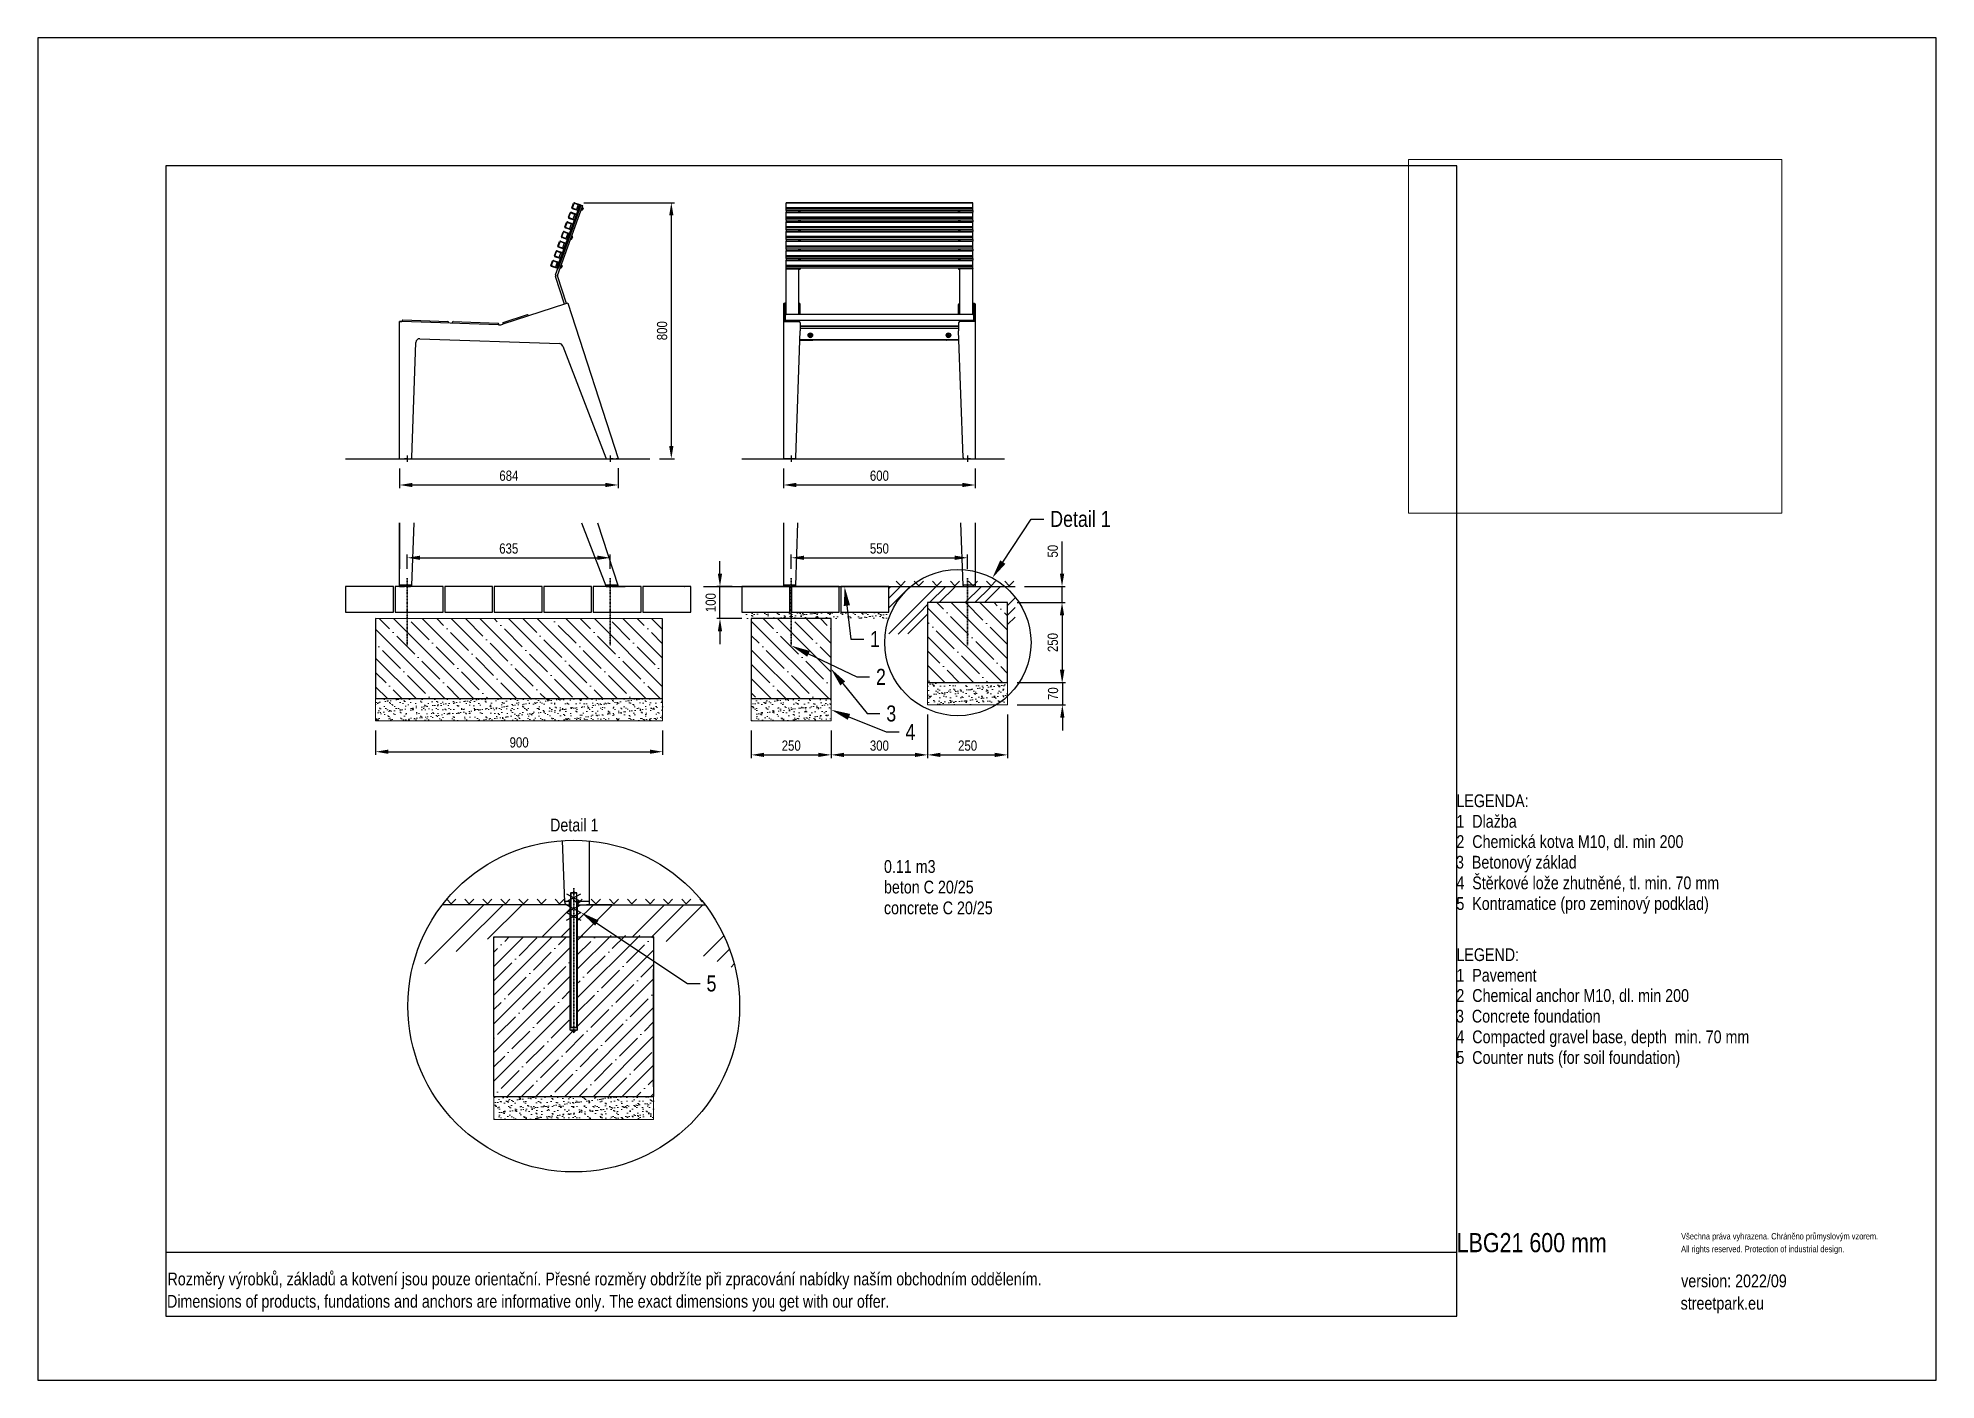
# Model space of a CAD drawing. Header units: millimetres. Extents: x 22162 to 28102, y 3160 to 7360.
import ezdxf
from ezdxf import colors
from ezdxf.entities.mleader import LeaderData, LeaderLine
from ezdxf.lldxf.tags import DXFTag
from ezdxf.math import Vec2, Vec3

# ---------------------------------------------------------------- set-up
doc = ezdxf.new("R2010")
doc.units = ezdxf.units.MM
doc.header["$LTSCALE"] = 0.3
doc.header["$XCLIPFRAME"] = 2
doc.linetypes.add('DashDot', pattern=[15, 9, -3, 0, -3])
doc.layers.add('Nekreslit', color=6, linetype='Continuous', plot=False)
doc.layers.add('SRAFY', color=251, linetype='Continuous', lineweight=13)
doc.styles.add('SEACAD_Arial', font='arial.ttf', dxfattribs={"width": 0.8})
tags = doc.linetypes.add('HIDDEN2', pattern=[4.7625, 3.175, -1.5875]).pattern_tags.tags
tags[6:7] = [DXFTag(74, 4), DXFTag(75, 0), DXFTag(340, '0'), DXFTag(46, 0.0), DXFTag(50, 0.0), DXFTag(44, 0.0), DXFTag(45, 0.0)]
tags[4:5] = [DXFTag(74, 4), DXFTag(75, 0), DXFTag(340, '0'), DXFTag(46, 0.0), DXFTag(50, 0.0), DXFTag(44, 0.0), DXFTag(45, 0.0)]
doc.dimstyles.new('ISO-25', dxfattribs={"dimtxt": 1.6, "dimasz": 2, "dimexe": 0.5, "dimexo": 1.5, "dimtad": 1, "dimdec": 0, "dimtxsty": 'SEACAD_Arial', "dimcen": 2, "dimadec": 0, "dimazin": 0, "dimtfac": 1, "dimtdec": 0, "dimtmove": 0, "dimatfit": 3, "dimfxl": 1, "dimarcsym": 0})
picture_1 = doc.add_image_def('image1.jpg', size_in_pixel=(1600, 1200))

msp = doc.modelspace()

# ---------------------------------------------------------------- texts
at = {"style": 'SEACAD_Arial', "width": 0.8}
for s, height, p in [('LEGENDA:', 40, (26601, 4952.4)), ('1  Dlažba', 40, (26601, 4888.1)), ('2  Chemická kotva M10, dl. min 200', 40, (26601, 4824.6)), ('0.11 m3', 40, (24809.6, 4746.7)), ('3  Betonový základ', 40, (26599.8, 4760.1)), ('beton C 20/25', 40, (24809.6, 4682.4)), ('4  Štěrkové lože zhutněné, tl. min. 70 mm', 40, (26601, 4695.4)), ('concrete C 20/25', 40, (24809.6, 4617.2)), ('5  Kontramatice (pro zeminový podklad)', 40, (26601, 4630.8)), ('LEGEND:', 40, (26601, 4470.7)), ('1  Pavement', 40, (26601, 4406.4)), ('2  Chemical anchor M10, dl. min 200', 40, (26601, 4342.9)), ('3  Concrete foundation', 40, (26599.8, 4278.3)), ('4  Compacted gravel base, depth  min. 70 mm', 40, (26601, 4213.6)), ('5  Counter nuts (for soil foundation)', 40, (26601, 4149)), ('LBG21 600 mm ', 60, (26602.1, 3559.6)), ('All rights reserved. Protection of industrial design.', 20, (27304.4, 3559.6)), ('Všechna práva vyhrazena. Chráněno průmyslovým vzorem.', 20, (27304.4, 3599.6)), ('Rozměry výrobků, základů a kotvení jsou pouze orientační. Přesné rozměry obdržíte při zpracování nabídky naším obchodním oddělením.', 39.9982, (22567.5, 3455.9)), ('version: 2022/09', 40, (27304.4, 3449.8)), ('Dimensions of products, fundations and anchors are informative only. The exact dimensions you get with our offer.', 39.9982, (22565.9, 3386)), ('streetpark.eu', 40, (27302.8, 3379.9))]:
    msp.add_text(s, height=height, dxfattribs=at).set_placement(p)
at = {"insert": (23764.7, 4916.5), "char_height": 40, "attachment_point": 1, "style": 'SEACAD_Arial'}
msp.add_mtext_dynamic_manual_height_columns('Detail 1', width=226.121, gutter_width=200, heights=[0], dxfattribs=at)

# ---------------------------------------------------------------- blocks, each defined once
blk = doc.blocks.new('*D141')
at = {"color": 0, "lineweight": -2, "transparency": 16777216}
for p, q in [((24519.4, 5698.6), (24519.4, 5742.8)), ((24559.4, 5732.8), (25031.4, 5732.8)), ((25071.4, 5698.6), (25071.4, 5742.8))]:
    blk.add_line(p, q, dxfattribs=at)
at = {"color": 0, "transparency": 16777216}
for points in [[(24559.4, 5739.5), (24559.4, 5726.2), (24519.4, 5732.8)], [(25031.4, 5739.5), (25031.4, 5726.2), (25071.4, 5732.8)]]:
    blk.add_solid(points, dxfattribs=at)
at = {"layer": 'Defpoints', "color": 0, "transparency": 16777216}
for p in [(25071.4, 5732.8), (24519.4, 5668.6), (25071.4, 5668.6)]:
    blk.add_point(p, dxfattribs=at)
at = {"color": 0, "transparency": 16777216, "insert": (24795.4, 5761.7), "char_height": 32, "attachment_point": 5, "style": 'SEACAD_Arial'}
blk.add_mtext('550', dxfattribs=at)
blk = doc.blocks.new('*D142')
at = {"color": 0, "lineweight": -2, "transparency": 16777216}
for p, q in [((25226.4, 5592.6), (25376.9, 5592.6)), ((25366.9, 5552.6), (25366.9, 5382.6)), ((25226.4, 5342.6), (25376.9, 5342.6))]:
    blk.add_line(p, q, dxfattribs=at)
at = {"color": 0, "transparency": 16777216}
for points in [[(25360.2, 5552.6), (25373.6, 5552.6), (25366.9, 5592.6)], [(25360.2, 5382.6), (25373.6, 5382.6), (25366.9, 5342.6)]]:
    blk.add_solid(points, dxfattribs=at)
at = {"layer": 'Defpoints', "color": 0, "transparency": 16777216}
for p in [(25196.4, 5592.6), (25196.4, 5342.6), (25366.9, 5342.6)]:
    blk.add_point(p, dxfattribs=at)
at = {"color": 0, "transparency": 16777216, "insert": (25338.1, 5467.6), "char_height": 32, "attachment_point": 5, "rotation": 90, "style": 'SEACAD_Arial'}
blk.add_mtext('250', dxfattribs=at)
blk = doc.blocks.new('*D143')
at = {"color": 0, "lineweight": -2, "transparency": 16777216}
for p, q in [((25367.9, 5382.6), (25367.9, 5422.6)), ((25226.4, 5342.6), (25377.9, 5342.6)), ((25367.9, 5342.6), (25367.9, 5272.6)), ((25226.4, 5272.6), (25377.9, 5272.6)), ((25367.9, 5232.6), (25367.9, 5192.6))]:
    blk.add_line(p, q, dxfattribs=at)
at = {"color": 0, "transparency": 16777216}
for points in [[(25361.2, 5382.6), (25374.5, 5382.6), (25367.9, 5342.6)], [(25361.2, 5232.6), (25374.5, 5232.6), (25367.9, 5272.6)]]:
    blk.add_solid(points, dxfattribs=at)
at = {"layer": 'Defpoints', "color": 0, "transparency": 16777216}
for p in [(25196.4, 5342.6), (25196.4, 5272.6), (25367.9, 5272.6)]:
    blk.add_point(p, dxfattribs=at)
at = {"color": 0, "transparency": 16777216, "insert": (25339, 5307.6), "char_height": 32, "attachment_point": 5, "rotation": 90, "style": 'SEACAD_Arial'}
blk.add_mtext('70', dxfattribs=at)
blk = doc.blocks.new('*D144')
at = {"color": 0, "lineweight": -2, "transparency": 16777216}
for p, q in [((24394.4, 5192.3), (24394.4, 5106)), ((24644.4, 5192.3), (24644.4, 5106)), ((24434.4, 5116), (24604.4, 5116))]:
    blk.add_line(p, q, dxfattribs=at)
at = {"color": 0, "transparency": 16777216}
for points in [[(24434.4, 5122.6), (24434.4, 5109.3), (24394.4, 5116)], [(24604.4, 5122.6), (24604.4, 5109.3), (24644.4, 5116)]]:
    blk.add_solid(points, dxfattribs=at)
at = {"layer": 'Defpoints', "color": 0, "transparency": 16777216}
for p in [(24394.4, 5222.3), (24644.4, 5222.3), (24644.4, 5116)]:
    blk.add_point(p, dxfattribs=at)
at = {"color": 0, "transparency": 16777216, "insert": (24519.4, 5144.8), "char_height": 32, "attachment_point": 5, "style": 'SEACAD_Arial'}
blk.add_mtext('250', dxfattribs=at)
blk = doc.blocks.new('*D145')
at = {"color": 0, "lineweight": -2, "transparency": 16777216}
for p, q in [((25196.4, 5242.6), (25196.4, 5106)), ((24946.4, 5192.2), (24946.4, 5106)), ((24986.4, 5116), (25156.4, 5116))]:
    blk.add_line(p, q, dxfattribs=at)
at = {"color": 0, "transparency": 16777216}
for points in [[(24986.4, 5122.6), (24986.4, 5109.3), (24946.4, 5116)], [(25156.4, 5122.6), (25156.4, 5109.3), (25196.4, 5116)]]:
    blk.add_solid(points, dxfattribs=at)
at = {"layer": 'Defpoints', "color": 0, "transparency": 16777216}
for p in [(25196.4, 5272.6), (24946.4, 5222.2), (25196.4, 5116)]:
    blk.add_point(p, dxfattribs=at)
at = {"color": 0, "transparency": 16777216, "insert": (25071.4, 5144.8), "char_height": 32, "attachment_point": 5, "style": 'SEACAD_Arial'}
blk.add_mtext('250', dxfattribs=at)
blk = doc.blocks.new('*D139')
at = {"color": 0, "lineweight": -2, "transparency": 16777216}
for p, q in [((24946.4, 5242.6), (24946.4, 5106)), ((24644.4, 5192.3), (24644.4, 5106)), ((24684.4, 5116), (24906.4, 5116))]:
    blk.add_line(p, q, dxfattribs=at)
at = {"color": 0, "transparency": 16777216}
for points in [[(24684.4, 5122.6), (24684.4, 5109.3), (24644.4, 5116)], [(24906.4, 5122.6), (24906.4, 5109.3), (24946.4, 5116)]]:
    blk.add_solid(points, dxfattribs=at)
at = {"layer": 'Defpoints', "color": 0, "transparency": 16777216}
for p in [(24946.4, 5272.6), (24644.4, 5222.3), (24946.4, 5116)]:
    blk.add_point(p, dxfattribs=at)
at = {"color": 0, "transparency": 16777216, "insert": (24795.4, 5144.8), "char_height": 32, "attachment_point": 5, "style": 'SEACAD_Arial'}
blk.add_mtext('300', dxfattribs=at)
blk = doc.blocks.new('*D140')
at = {"color": 0, "lineweight": -2, "transparency": 16777216}
for p, q in [((25366.9, 5682.6), (25366.9, 5784.2)), ((25226.4, 5592.6), (25376.9, 5592.6)), ((25249.9, 5642.6), (25376.9, 5642.6)), ((25366.9, 5592.6), (25366.9, 5642.6)), ((25366.9, 5552.6), (25366.9, 5512.6))]:
    blk.add_line(p, q, dxfattribs=at)
at = {"color": 0, "transparency": 16777216}
for points in [[(25360.2, 5682.6), (25373.6, 5682.6), (25366.9, 5642.6)], [(25360.2, 5552.6), (25373.6, 5552.6), (25366.9, 5592.6)]]:
    blk.add_solid(points, dxfattribs=at)
at = {"layer": 'Defpoints', "color": 0, "transparency": 16777216}
for p in [(25196.4, 5592.6), (25219.9, 5642.6), (25366.9, 5642.6)]:
    blk.add_point(p, dxfattribs=at)
at = {"color": 0, "transparency": 16777216, "insert": (25338.1, 5753.4), "char_height": 32, "attachment_point": 5, "rotation": 90, "style": 'SEACAD_Arial'}
blk.add_mtext('50', dxfattribs=at)
blk = doc.blocks.new('*D134')
at = {"color": 0, "lineweight": -2, "transparency": 16777216}
for p, q in [((23218.9, 5192.2), (23218.9, 5115.9)), ((24117, 5192.2), (24117, 5115.9)), ((23258.9, 5125.9), (24077, 5125.9))]:
    blk.add_line(p, q, dxfattribs=at)
at = {"color": 0, "transparency": 16777216}
for points in [[(23258.9, 5132.6), (23258.9, 5119.3), (23218.9, 5125.9)], [(24077, 5132.6), (24077, 5119.3), (24117, 5125.9)]]:
    blk.add_solid(points, dxfattribs=at)
at = {"layer": 'Defpoints', "color": 0, "transparency": 16777216}
for p in [(23218.9, 5222.2), (24117, 5222.2), (24117, 5125.9)]:
    blk.add_point(p, dxfattribs=at)
at = {"color": 0, "transparency": 16777216, "insert": (23667.9, 5154.8), "char_height": 32, "attachment_point": 5, "style": 'SEACAD_Arial'}
blk.add_mtext('900', dxfattribs=at)
blk = doc.blocks.new('*D135')
at = {"color": 0, "lineweight": -2, "transparency": 16777216}
for p, q in [((24495.4, 6012.6), (24495.4, 5950.6)), ((25095.4, 6012.6), (25095.4, 5950.6)), ((24535.4, 5960.6), (25055.4, 5960.6))]:
    blk.add_line(p, q, dxfattribs=at)
at = {"color": 0, "transparency": 16777216}
for points in [[(24535.4, 5967.3), (24535.4, 5954), (24495.4, 5960.6)], [(25055.4, 5967.3), (25055.4, 5954), (25095.4, 5960.6)]]:
    blk.add_solid(points, dxfattribs=at)
at = {"layer": 'Defpoints', "color": 0, "transparency": 16777216}
for p in [(24495.4, 6042.6), (25095.4, 6042.6), (25095.4, 5960.6)]:
    blk.add_point(p, dxfattribs=at)
at = {"color": 0, "transparency": 16777216, "insert": (24795.4, 5989.5), "char_height": 32, "attachment_point": 5, "style": 'SEACAD_Arial'}
blk.add_mtext('600', dxfattribs=at)
blk = doc.blocks.new('*D136')
at = {"color": 0, "lineweight": -2, "transparency": 16777216}
for p, q in [((23293.9, 6012.6), (23293.9, 5950.6)), ((23977.8, 6013.7), (23977.8, 5950.6)), ((23333.9, 5960.6), (23937.8, 5960.6))]:
    blk.add_line(p, q, dxfattribs=at)
at = {"color": 0, "transparency": 16777216}
for points in [[(23333.9, 5967.3), (23333.9, 5954), (23293.9, 5960.6)], [(23937.8, 5967.3), (23937.8, 5954), (23977.8, 5960.6)]]:
    blk.add_solid(points, dxfattribs=at)
at = {"layer": 'Defpoints', "color": 0, "transparency": 16777216}
for p in [(23293.9, 6042.6), (23977.8, 6043.7), (23977.8, 5960.6)]:
    blk.add_point(p, dxfattribs=at)
at = {"color": 0, "transparency": 16777216, "insert": (23635.8, 5989.5), "char_height": 32, "attachment_point": 5, "style": 'SEACAD_Arial'}
blk.add_mtext('684', dxfattribs=at)
blk = doc.blocks.new('*D137')
at = {"color": 0, "lineweight": -2, "transparency": 16777216}
for p, q in [((23870.7, 6844.1), (24154.2, 6844.1)), ((24144.2, 6804.1), (24144.2, 6082.6)), ((24106.9, 6042.6), (24154.2, 6042.6))]:
    blk.add_line(p, q, dxfattribs=at)
at = {"color": 0, "transparency": 16777216}
for points in [[(24137.5, 6804.1), (24150.9, 6804.1), (24144.2, 6844.1)], [(24137.5, 6082.6), (24150.9, 6082.6), (24144.2, 6042.6)]]:
    blk.add_solid(points, dxfattribs=at)
at = {"layer": 'Defpoints', "color": 0, "transparency": 16777216}
for p in [(23840.7, 6844.1), (24076.9, 6042.6), (24144.2, 6042.6)]:
    blk.add_point(p, dxfattribs=at)
at = {"color": 0, "transparency": 16777216, "insert": (24115.4, 6443.4), "char_height": 32, "attachment_point": 5, "rotation": 90, "style": 'SEACAD_Arial'}
blk.add_mtext('800', dxfattribs=at)
blk = doc.blocks.new('*D138')
at = {"color": 0, "lineweight": -2, "transparency": 16777216}
for p, q in [((23317.9, 5698.6), (23317.9, 5742.8)), ((23357.9, 5732.8), (23912.9, 5732.8)), ((23952.9, 5698.6), (23952.9, 5742.8))]:
    blk.add_line(p, q, dxfattribs=at)
at = {"color": 0, "transparency": 16777216}
for points in [[(23357.9, 5739.5), (23357.9, 5726.2), (23317.9, 5732.8)], [(23912.9, 5739.5), (23912.9, 5726.2), (23952.9, 5732.8)]]:
    blk.add_solid(points, dxfattribs=at)
at = {"layer": 'Defpoints', "color": 0, "transparency": 16777216}
for p in [(23952.9, 5732.8), (23317.9, 5668.6), (23952.9, 5668.6)]:
    blk.add_point(p, dxfattribs=at)
at = {"color": 0, "transparency": 16777216, "insert": (23635.4, 5761.7), "char_height": 32, "attachment_point": 5, "style": 'SEACAD_Arial'}
blk.add_mtext('635', dxfattribs=at)
blk = doc.blocks.new('*D146')
at = {"layer": 'Defpoints', "color": 0, "transparency": 16777216}
for p in [(24296.4, 5642.6), (24364.9, 5642.6), (24394.4, 5542.6)]:
    blk.add_point(p, dxfattribs=at)
at = {"layer": 'SRAFY', "color": 0, "lineweight": -2, "transparency": 16777216}
for p, q in [((24296.4, 5682.6), (24296.4, 5722.6)), ((24334.9, 5642.6), (24286.4, 5642.6)), ((24296.4, 5542.6), (24296.4, 5642.6)), ((24364.4, 5542.6), (24286.4, 5542.6)), ((24296.4, 5502.6), (24296.4, 5462.6))]:
    blk.add_line(p, q, dxfattribs=at)
at = {"layer": 'SRAFY', "color": 0, "transparency": 16777216}
for points in [[(24289.8, 5682.6), (24303.1, 5682.6), (24296.4, 5642.6)], [(24289.8, 5502.6), (24303.1, 5502.6), (24296.4, 5542.6)]]:
    blk.add_solid(points, dxfattribs=at)
at = {"layer": 'SRAFY', "color": 0, "transparency": 16777216, "insert": (24267.6, 5592.6), "char_height": 32, "attachment_point": 5, "rotation": 90, "style": 'SEACAD_Arial'}
blk.add_mtext('100', dxfattribs=at)

# ---------------------------------------------------------------- dimensions: what is measured, and where the dimension line sits
for base, p1, p2, override, picture, middle in [((24144.1989, 6042.5819), (23840.6725, 6844.1436), (24076.9146, 6042.5819), {"dimrnd": 10}, '*D137', (24115.3605, 6443.3627)), ((25366.9, 5342.6), (25196.4, 5592.6), (25196.4, 5342.6), {"dimscale": 0}, '*D142', (25338.1, 5467.6)), ((25367.9, 5272.6), (25196.4, 5342.6), (25196.4, 5272.6), {"dimscale": 0, "dimtmove": 1}, '*D143', (25339, 5307.6))]:
    dim = msp.add_linear_dim(base=base, p1=p1, p2=p2, angle=90, dimstyle='ISO-25', override=override)
    dim.commit()
    dim.dimension.update_dxf_attribs({"geometry": picture, "text_midpoint": middle})
for base, p1, p2, picture, middle in [((23977.8, 5960.6), (23293.9, 6042.6), (23977.8, 6043.7), '*D136', (23635.8, 5989.5)), ((23952.9, 5732.8), (23317.9, 5668.6), (23952.9, 5668.6), '*D138', (23635.4, 5761.7))]:
    dim = msp.add_linear_dim(base=base, p1=p1, p2=p2, dimstyle='ISO-25')
    dim.commit()
    dim.dimension.update_dxf_attribs({"geometry": picture, "text_midpoint": middle})
for base, p1, p2, override, picture, middle in [((25095.4, 5960.6), (24495.4, 6042.6), (25095.4, 6042.6), {"dimrnd": 10}, '*D135', (24795.4, 5989.5)), ((25071.4, 5732.8), (24519.4, 5668.6), (25071.4, 5668.6), {"dimscale": 0, "dimrnd": 10}, '*D141', (24795.4, 5761.7)), ((24946.4, 5116), (24644.4, 5222.3), (24946.4, 5272.6), {"dimscale": 0, "dimrnd": 10, "dimtix": 0, "dimtofl": 1, "dimtmove": 0, "dimatfit": 3}, '*D139', (24795.4, 5144.8)), ((25196.4, 5116), (24946.4, 5222.2), (25196.4, 5272.6), {"dimscale": 0, "dimtix": 0, "dimtofl": 1, "dimtmove": 0, "dimatfit": 3}, '*D145', (25071.4, 5144.8)), ((24117, 5125.9), (23218.9, 5222.2), (24117, 5222.2), {"dimscale": 0, "dimrnd": 10, "dimtix": 0, "dimtofl": 1, "dimtmove": 0, "dimatfit": 3}, '*D134', (23667.9, 5154.8)), ((24644.4, 5116), (24394.4, 5222.3), (24644.4, 5222.3), {"dimscale": 0, "dimtix": 0, "dimtofl": 1, "dimtmove": 0, "dimatfit": 3}, '*D144', (24519.4, 5144.8))]:
    dim = msp.add_linear_dim(base=base, p1=p1, p2=p2, dimstyle='ISO-25', override=override)
    dim.commit()
    dim.dimension.update_dxf_attribs({"geometry": picture, "text_midpoint": middle})
dim = msp.add_linear_dim(base=(25366.9, 5642.6), p1=(25196.4, 5592.6), p2=(25219.9, 5642.6), angle=90, dimstyle='ISO-25')
dim.commit()
dim.dimension.update_dxf_attribs({"geometry": '*D140', "text_midpoint": (25338.1, 5753.4)})
at = {"layer": 'SRAFY', "color": 0}
dim = msp.add_linear_dim(base=(24296.4, 5642.6), p1=(24394.4, 5542.6), p2=(24364.9, 5642.6), angle=90, dimstyle='ISO-25', dxfattribs=at)
dim.commit()
dim.dimension.update_dxf_attribs({"geometry": '*D146', "text_midpoint": (24267.6, 5592.6)})

# ---------------------------------------------------------------- hatches: boundary and pattern name
at = {"layer": 'SRAFY'}
h = msp.add_hatch(dxfattribs=at)
h.set_pattern_fill('TERACO', color=256, scale=20)
h.set_pattern_definition([(45, (16829.467, 327.924), (-28.28427, 28.28427), [20, -20]), (135, (16886.035, 327.924), (-28.28427, -28.28427), [20, -20])])
h.paths.add_polyline_path([(24824.9, 5642.6), (24824.9, 5665.6), (25219.9, 5665.6), (25219.9, 5642.6)])
h = msp.add_hatch(dxfattribs=at)
h.set_pattern_fill('GOST_GROUND', color=256, scale=10)
h.set_pattern_definition([(45, (16829.47, 327.92), (141.4214, -9e-15), [200]), (45, (16859.47, 327.92), (141.4214, -9e-15), [200]), (45, (16889.47, 327.92), (141.4214, -9e-15), [200])])
h.paths.add_polyline_path([(24946.4, 5494.9), (24824.9, 5493.9), (24824.9, 5641.5), (25219.9, 5642.6), (25219.9, 5495.2), (25196.4, 5495.2), (25196.4, 5592.6), (24946.4, 5592.6)])
h = msp.add_hatch(dxfattribs=at)
h.set_pattern_fill('ANSI35', color=256, scale=10, angle=90)
h.set_pattern_definition([(135, (16879.95, 82.47), (-44.9013, -44.9013), []), (135, (16879.95, 127.37), (-44.9013, -44.9013), [79.375, -15.875, 0, -15.875])])
h.paths.add_polyline_path([(25196.4, 5592.6), (24946.4, 5592.6), (24946.4, 5342.6), (25196.4, 5342.6)])
h = msp.add_hatch(dxfattribs=at)
h.set_pattern_fill('ANSI35', color=256, scale=10, angle=90)
h.set_pattern_definition([(135, (17829.467, 32.134), (-44.9013, -44.9013), []), (135, (17829.467, 77.035), (-44.9013, -44.9013), [79.375, -15.875, 0, -15.875])])
h.paths.add_polyline_path([(24117, 5542.2), (23293.9, 5542.5), (23293.9, 5292.2), (23966.9, 5292.2), (23966.9, 5292.3, -0.999998), (23966.9, 5292.2), (24117, 5292.2)])
h.paths.add_polyline_path([(23293.9, 5542.5), (23218.9, 5542.6), (23218.9, 5292.2), (23266.9, 5292.2, -2.414216), (23266.9, 5292.2), (23266.9, 5292.2), (23293.9, 5292.2)])
h = msp.add_hatch(dxfattribs=at)
h.set_pattern_fill('AR-SAND', color=256, scale=0.5)
h.set_pattern_definition([(37.5, (17829.467, 327.924), (-0.800016, 24.47066), [0, -19.304, 0, -21.59, 0, -20.6375]), (7.5, (17829.467, 327.924), (22.47616, 35.84126), [0, -10.414, 0, -17.399, 0, -6.6675]), (327.5, (17813.846, 327.924), (39.54962, 0.07186), [0, -6.35, 0, -22.86, 0, -29.845]), (317.5, (17813.846, 327.924), (38.17782, 11.14647), [0, -3.175, 0, -14.986, 0, -17.145])])
h.paths.add_polyline_path([(24364.9, 5562.6), (24364.9, 5542.6), (24395.4, 5542.6), (24515.4, 5542.4), (24515.4, 5562.6)])
h.paths.add_polyline_path([(24824.9, 5542.2), (24824.9, 5562.6), (24515.4, 5562.6), (24515.4, 5542.4), (24645.4, 5542.2)])
h = msp.add_hatch(dxfattribs=at)
h.set_pattern_fill('ANSI35', color=256, scale=10, angle=90)
h.set_pattern_definition([(135, (17773.45, 32.16), (-44.9013, -44.9013), []), (135, (17773.45, 77.063), (-44.9013, -44.9013), [79.375, -15.875, 0, -15.875])])
h.paths.add_polyline_path([(24394.4, 5542.6), (24394.4, 5292.3), (24644.4, 5292.3), (24644.4, 5542.3)])
h = msp.add_hatch(dxfattribs=at)
h.set_pattern_fill('AR-SAND', color=256, scale=0.5)
h.set_pattern_definition([(37.5, (17829.467, 32.134), (-0.800016, 24.47066), [0, -19.304, 0, -21.59, 0, -20.6375]), (7.5, (17829.467, 32.134), (22.47616, 35.84126), [0, -10.414, 0, -17.399, 0, -6.6675]), (327.5, (17813.846, 32.134), (39.54962, 0.07186), [0, -6.35, 0, -22.86, 0, -29.845]), (317.5, (17813.846, 32.134), (38.17782, 11.14647), [0, -3.175, 0, -14.986, 0, -17.145])])
h.paths.add_polyline_path([(24117, 5222.3), (24117, 5292.2), (23218.9, 5292.2), (23218.9, 5222.3)])
h = msp.add_hatch(dxfattribs=at)
h.set_pattern_fill('AR-SAND', color=256, scale=0.5)
h.set_pattern_definition([(37.5, (17793.467, 32.134), (-0.800016, 24.47066), [0, -19.304, 0, -21.59, 0, -20.6375]), (7.5, (17793.467, 32.134), (22.47616, 35.84126), [0, -10.414, 0, -17.399, 0, -6.6675]), (327.5, (17777.846, 32.134), (39.54962, 0.07186), [0, -6.35, 0, -22.86, 0, -29.845]), (317.5, (17777.846, 32.134), (38.17782, 11.14647), [0, -3.175, 0, -14.986, 0, -17.145])])
h.paths.add_polyline_path([(24644.4, 5292.3), (24394.4, 5292.3), (24394.4, 5222.3), (24644.4, 5222.3)])
h = msp.add_hatch(dxfattribs=at)
h.set_pattern_fill('AR-SAND', color=256, scale=0.5)
h.set_pattern_definition([(37.5, (16823.852, 813.821), (-0.800016, 24.47066), [0, -19.304, 0, -21.59, 0, -20.6375]), (7.5, (16823.852, 813.82), (22.47616, 35.84126), [0, -10.414, 0, -17.399, 0, -6.6675]), (327.5, (16808.23, 813.821), (39.54962, 0.07186), [0, -6.35, 0, -22.86, 0, -29.845]), (317.5, (16808.23, 813.82), (38.17782, 11.14647), [0, -3.175, 0, -14.986, 0, -17.145])])
h.paths.add_polyline_path([(24946.4, 5342.6), (25196.4, 5342.6), (25196.4, 5272.6), (24946.4, 5272.6)])
h = msp.add_hatch(dxfattribs=at)
h.set_pattern_fill('GOST_GROUND', color=256, scale=20)
h.set_pattern_definition([(45, (16359.88, 277.92), (282.8427, -2e-14), [400]), (45, (16419.88, 277.92), (282.8427, -2e-14), [400]), (45, (16479.88, 277.92), (282.8427, -2e-14), [400])])
edge = h.paths.add_edge_path()
edge.add_line((23828.9, 4647.1), (23806.9, 4647.1))
edge.add_line((23806.9, 4647.1), (23427.9, 4647.1))
edge.add_arc((23838.9, 4329.9), 519.1, 142.33693, 166.98753)
edge.add_line((23333.1, 4446.8), (23588.9, 4546.6))
edge.add_line((23588.9, 4546.6), (23828.9, 4546.6))
edge.add_line((23828.9, 4546.6), (23828.9, 4647.1))
edge = h.paths.add_edge_path()
edge.add_line((24249.8, 4647.1), (23870.9, 4647.1))
edge.add_line((23870.9, 4647.1), (23848.9, 4647.1))
edge.add_line((23848.9, 4647.1), (23848.9, 4546.6))
edge.add_line((23848.9, 4546.6), (24088.9, 4546.6))
edge.add_line((24088.9, 4546.6), (24344.6, 4446.8))
edge.add_arc((23838.9, 4329.9), 519.1, 13.01247, 37.66307)
h = msp.add_hatch(dxfattribs=at)
h.set_pattern_fill('TERACO', color=256, scale=20)
h.set_pattern_definition([(45, (15592.285, -667.586), (-28.28427, 28.28427), [20, -20]), (135, (15648.854, -667.586), (-28.28427, -28.28427), [20, -20])])
h.paths.add_polyline_path([(23437.1, 4647.1), (23437.1, 4670.1), (24240.7, 4670.1), (24240.7, 4647.1)])
h = msp.add_hatch(dxfattribs=at)
h.set_pattern_fill('ANSI35', color=256, scale=10, angle=0.00001)
h.set_pattern_definition([(45, (16359.885, 277.924), (-44.9013, 44.90127), []), (45, (16404.786, 277.924), (-44.9013, 44.90127), [79.375, -15.875, 0, -15.875])])
h.paths.add_polyline_path([(24088.9, 4551.2), (23848.9, 4551.2), (23848.9, 4255.8), (23828.9, 4255.8), (23828.9, 4546.6), (23588.9, 4546.6), (23588.9, 4046.6), (24088.9, 4046.6)])
h = msp.add_hatch(dxfattribs=at)
h.set_pattern_fill('AR-SAND', color=256, scale=0.5)
h.set_pattern_definition([(37.5, (16987.913, -1215.36), (-0.800016, 24.47066), [0, -19.304, 0, -21.59, 0, -20.6375]), (7.5, (16987.913, -1215.36), (22.47616, 35.84126), [0, -10.414, 0, -17.399, 0, -6.6675]), (327.5, (16972.292, -1215.36), (39.54962, 0.07186), [0, -6.35, 0, -22.86, 0, -29.845]), (317.5, (16972.29, -1215.36), (38.17782, 11.14647), [0, -3.175, 0, -14.986, 0, -17.145])])
h.paths.add_polyline_path([(24088.9, 4044.8), (23588.9, 4044.8), (23588.9, 3974.8), (24088.9, 3974.8)])

# ---------------------------------------------------------------- linework, layer by layer
at = {"color": 7, "linetype": 'Continuous'}
for p, q in [((23782.2, 6618.1), (23861.4, 6835.7)), ((23857.6, 6837.1), (23785.8, 6639.7)), ((23787.8, 6616), (23866.7, 6832.7)), ((23861.4, 6835.7), (23789.6, 6638.4)), ((23833.2, 6828.4), (23838.3, 6842.5)), ((23834.6, 6827.9), (23839.7, 6842)), ((23841, 6842.6), (23857.5, 6836.6)), ((23841.5, 6844), (23858, 6838)), ((23852.7, 6838.2), (23847, 6822.4)), ((23853.5, 6831.5), (23851.9, 6827.1)), ((23852.2, 6826.3), (23854.3, 6831.9)), ((23852.7, 6838.2), (23857.4, 6836.5)), ((23854.3, 6831.9), (23853.5, 6831.5)), ((23853.5, 6831.5), (23855.4, 6830.9)), ((23855.6, 6831.4), (23854.3, 6831.9)), ((23858, 6838), (23857.5, 6836.6)), ((23857.6, 6837.1), (23858, 6838)), ((23858, 6838), (23861.7, 6836.6)), ((23861.4, 6835.7), (23861.7, 6836.6)), ((23861.7, 6836.6), (23861.4, 6835.7)), ((23861.7, 6836.6), (23865.5, 6835.3)), ((24503.4, 6842.5), (24503.4, 6844.1)), ((25087.4, 6844.1), (24503.4, 6844.1)), ((24503.4, 6828.4), (24503.4, 6842.5)), ((25087.4, 6842.5), (24503.4, 6842.5)), ((25087.4, 6842.5), (25087.4, 6844.1)), ((25087.4, 6828.4), (25087.4, 6842.5)), ((23811.3, 6768.3), (23816.4, 6782.4)), ((23812.7, 6767.7), (23817.8, 6781.8)), ((23819.1, 6782.4), (23835.6, 6776.5)), ((23819.6, 6783.9), (23836.1, 6777.9)), ((23822.2, 6798.3), (23827.4, 6812.4)), ((23823.7, 6797.8), (23828.8, 6811.9)), ((23840.2, 6789.1), (23823.7, 6795.1)), ((23840.7, 6790.6), (23824.3, 6796.5)), ((23830.8, 6778.1), (23825.1, 6762.3)), ((23830.1, 6812.5), (23846.5, 6806.5)), ((23830.6, 6813.9), (23847, 6807.9)), ((23835.5, 6776.4), (23830.8, 6778.1)), ((23851.1, 6819.2), (23834.7, 6825.2)), ((23851.6, 6820.6), (23835.2, 6826.6)), ((23836.1, 6777.9), (23835.6, 6776.5)), ((23841.8, 6808.1), (23836, 6792.4)), ((23836, 6792.4), (23840.7, 6790.6)), ((23840.2, 6789.1), (23840.7, 6790.6)), ((23841.8, 6808.1), (23846.5, 6806.4)), ((23847, 6807.9), (23846.5, 6806.5)), ((23851.7, 6820.7), (23847, 6822.4)), ((23851.1, 6819.2), (23851.6, 6820.6)), ((23851.9, 6827.1), (23852.2, 6826.3)), ((23851.9, 6827.1), (23853.7, 6826.4)), ((23852.2, 6826.3), (23853.5, 6825.8)), ((23862.2, 6820.3), (23862.9, 6820)), ((23862.9, 6820), (23866.5, 6829.9)), ((23866.5, 6829.9), (23865.7, 6830.1)), ((23867.8, 6826.5), (23866, 6821.7)), ((23866.1, 6821.8), (23867.8, 6826.4)), ((24503.4, 6825.2), (24503.4, 6828.4)), ((25087.4, 6828.4), (24503.4, 6828.4)), ((24503.4, 6819.2), (24503.4, 6825.2)), ((25087.4, 6825.2), (24503.4, 6825.2)), ((25087.4, 6819.2), (24503.4, 6819.2)), ((24503.4, 6819.2), (24503.4, 6814.1)), ((24503.4, 6812.4), (24503.4, 6814.1)), ((25087.4, 6814.1), (24503.4, 6814.1)), ((24503.4, 6798.3), (24503.4, 6812.4)), ((25087.4, 6812.4), (24503.4, 6812.4)), ((24503.4, 6795.1), (24503.4, 6798.3)), ((25087.4, 6798.3), (24503.4, 6798.3)), ((24503.4, 6789.1), (24503.4, 6795.1)), ((25087.4, 6795.1), (24503.4, 6795.1)), ((25087.4, 6789.1), (24503.4, 6789.1)), ((24503.4, 6789.1), (24503.4, 6784)), ((24503.4, 6782.4), (24503.4, 6784)), ((25087.4, 6784), (24503.4, 6784)), ((24503.4, 6768.3), (24503.4, 6782.4)), ((25087.4, 6782.4), (24503.4, 6782.4)), ((24543.4, 6814.1), (24543.4, 6819.2)), ((24543.4, 6814.1), (24543.4, 6819.2)), ((24543.4, 6789.1), (24543.4, 6784)), ((24543.4, 6784), (24543.4, 6789.1)), ((24547.4, 6814.1), (24547.4, 6819.2)), ((24547.4, 6789.1), (24547.4, 6784)), ((25043.4, 6814.1), (25043.4, 6819.2)), ((25043.4, 6789.1), (25043.4, 6784)), ((25047.4, 6814.1), (25047.4, 6819.2)), ((25047.4, 6814.1), (25047.4, 6819.2)), ((25047.4, 6789.1), (25047.4, 6784)), ((25047.4, 6784), (25047.4, 6789.1)), ((25087.4, 6825.2), (25087.4, 6828.4)), ((25087.4, 6819.2), (25087.4, 6825.2)), ((25087.4, 6819.2), (25087.4, 6814.1)), ((25087.4, 6812.4), (25087.4, 6814.1)), ((25087.4, 6798.3), (25087.4, 6812.4)), ((25087.4, 6795.1), (25087.4, 6798.3)), ((25087.4, 6789.1), (25087.4, 6795.1)), ((25087.4, 6789.1), (25087.4, 6784)), ((25087.4, 6782.4), (25087.4, 6784)), ((25087.4, 6768.3), (25087.4, 6782.4)), ((23789.4, 6708.1), (23794.5, 6722.2)), ((23790.8, 6707.6), (23796, 6721.7)), ((23797.2, 6722.3), (23813.7, 6716.3)), ((23797.7, 6723.7), (23814.2, 6717.7)), ((23800.4, 6738.2), (23805.5, 6752.3)), ((23801.8, 6737.7), (23806.9, 6751.8)), ((23818.3, 6729), (23801.9, 6735)), ((23818.8, 6730.4), (23802.4, 6736.4)), ((23808.9, 6717.9), (23803.2, 6702.1)), ((23808.2, 6752.4), (23824.6, 6746.4)), ((23808.7, 6753.8), (23825.1, 6747.8)), ((23813.6, 6716.2), (23808.9, 6717.9)), ((23829.2, 6759.1), (23812.8, 6765.1)), ((23829.8, 6760.5), (23813.3, 6766.5)), ((23814.2, 6717.7), (23813.7, 6716.3)), ((23819.9, 6748), (23814.1, 6732.2)), ((23814.1, 6732.2), (23818.8, 6730.5)), ((23818.3, 6729), (23818.8, 6730.4)), ((23820.7, 6741.3), (23819, 6736.8)), ((23819, 6736.8), (23819.4, 6736.1)), ((23819, 6736.8), (23820.9, 6736.2)), ((23819.4, 6736.1), (23821.4, 6741.7)), ((23819.4, 6736.1), (23820.7, 6735.6)), ((23824.6, 6746.3), (23819.9, 6748)), ((23821.4, 6741.7), (23820.7, 6741.3)), ((23820.7, 6741.3), (23822.5, 6740.6)), ((23822.7, 6741.2), (23821.4, 6741.7)), ((23825.1, 6747.8), (23824.6, 6746.4)), ((23825.1, 6762.3), (23829.8, 6760.6)), ((23829.2, 6759.1), (23829.8, 6760.5)), ((23829.3, 6730), (23830.1, 6729.8)), ((23830.1, 6729.8), (23833.7, 6739.6)), ((23833.7, 6739.6), (23832.9, 6739.9)), ((23835, 6736.3), (23833.2, 6731.5)), ((23833.3, 6731.6), (23835, 6736.2)), ((24503.4, 6765.1), (24503.4, 6768.3)), ((25087.4, 6768.3), (24503.4, 6768.3)), ((24503.4, 6759.1), (24503.4, 6765.1)), ((25087.4, 6765.1), (24503.4, 6765.1)), ((25087.4, 6759.1), (24503.4, 6759.1)), ((24503.4, 6759.1), (24503.4, 6753.9)), ((24503.4, 6752.3), (24503.4, 6753.9)), ((25087.4, 6753.9), (24503.4, 6753.9)), ((24503.4, 6738.2), (24503.4, 6752.3)), ((25087.4, 6752.3), (24503.4, 6752.3)), ((24503.4, 6735), (24503.4, 6738.2)), ((25087.4, 6738.2), (24503.4, 6738.2)), ((24503.4, 6729), (24503.4, 6735)), ((25087.4, 6735), (24503.4, 6735)), ((25087.4, 6729), (24503.4, 6729)), ((24503.4, 6729), (24503.4, 6723.9)), ((24503.4, 6722.2), (24503.4, 6723.9)), ((25087.4, 6723.9), (24503.4, 6723.9)), ((24503.4, 6708.1), (24503.4, 6722.2)), ((25087.4, 6722.2), (24503.4, 6722.2)), ((24543.4, 6759.1), (24543.4, 6753.9)), ((24543.4, 6753.9), (24543.4, 6759.1)), ((24543.4, 6729), (24543.4, 6723.9)), ((24543.4, 6723.9), (24543.4, 6729)), ((24547.4, 6759.1), (24547.4, 6753.9)), ((24547.4, 6729), (24547.4, 6723.9)), ((25043.4, 6759.1), (25043.4, 6753.9)), ((25043.4, 6729), (25043.4, 6723.9)), ((25047.4, 6759.1), (25047.4, 6753.9)), ((25047.4, 6753.9), (25047.4, 6759.1)), ((25047.4, 6729), (25047.4, 6723.9)), ((25047.4, 6723.9), (25047.4, 6729)), ((25087.4, 6765.1), (25087.4, 6768.3)), ((25087.4, 6759.1), (25087.4, 6765.1)), ((25087.4, 6759.1), (25087.4, 6753.9)), ((25087.4, 6752.3), (25087.4, 6753.9)), ((25087.4, 6738.2), (25087.4, 6752.3)), ((25087.4, 6735), (25087.4, 6738.2)), ((25087.4, 6729), (25087.4, 6735)), ((25087.4, 6729), (25087.4, 6723.9)), ((25087.4, 6722.2), (25087.4, 6723.9)), ((25087.4, 6708.1), (25087.4, 6722.2)), ((23767.5, 6648), (23772.7, 6662.1)), ((23768.9, 6647.5), (23774.1, 6661.6)), ((23775.3, 6662.2), (23791.8, 6656.2)), ((23775.9, 6663.6), (23792.3, 6657.6)), ((23778.5, 6678.1), (23783.6, 6692.1)), ((23779.9, 6677.5), (23785, 6691.6)), ((23796.4, 6668.9), (23780, 6674.8)), ((23796.9, 6670.3), (23780.5, 6676.3)), ((23787.1, 6657.8), (23781.3, 6642)), ((23786.3, 6692.2), (23802.7, 6686.2)), ((23786.8, 6693.6), (23803.2, 6687.7)), ((23791.8, 6656.1), (23787.1, 6657.8)), ((23807.4, 6698.9), (23790.9, 6704.9)), ((23807.9, 6700.3), (23791.4, 6706.3)), ((23792.3, 6657.6), (23791.8, 6656.2)), ((23798, 6687.9), (23792.3, 6672.1)), ((23792.3, 6672.1), (23797, 6670.4)), ((23796.4, 6668.9), (23796.9, 6670.3)), ((23802.7, 6686.2), (23798, 6687.9)), ((23803.2, 6687.7), (23802.7, 6686.2)), ((23803.2, 6702.1), (23807.9, 6700.4)), ((23807.4, 6698.9), (23807.9, 6700.3)), ((24503.4, 6704.9), (24503.4, 6708.1)), ((25087.4, 6708.1), (24503.4, 6708.1)), ((24503.4, 6698.9), (24503.4, 6704.9)), ((25087.4, 6704.9), (24503.4, 6704.9)), ((25087.4, 6698.9), (24503.4, 6698.9)), ((24503.4, 6698.9), (24503.4, 6693.8)), ((24503.4, 6692.1), (24503.4, 6693.8)), ((25087.4, 6693.8), (24503.4, 6693.8)), ((24503.4, 6678.1), (24503.4, 6692.1)), ((25087.4, 6692.1), (24503.4, 6692.1)), ((24503.4, 6674.8), (24503.4, 6678.1)), ((25087.4, 6678.1), (24503.4, 6678.1)), ((24503.4, 6668.9), (24503.4, 6674.8)), ((25087.4, 6674.8), (24503.4, 6674.8)), ((25087.4, 6668.9), (24503.4, 6668.9)), ((24503.4, 6668.9), (24503.4, 6663.7)), ((24503.4, 6662.1), (24503.4, 6663.7)), ((25087.4, 6663.7), (24503.4, 6663.7)), ((24503.4, 6648), (24503.4, 6662.1)), ((25087.4, 6662.1), (24503.4, 6662.1)), ((24543.4, 6698.9), (24543.4, 6693.8)), ((24543.4, 6693.8), (24543.4, 6698.9)), ((24543.4, 6668.9), (24543.4, 6663.7)), ((24543.4, 6663.7), (24543.4, 6668.9)), ((24547.4, 6698.9), (24547.4, 6693.8)), ((24547.4, 6668.9), (24547.4, 6663.7)), ((25043.4, 6698.9), (25043.4, 6693.8)), ((25043.4, 6668.9), (25043.4, 6663.7)), ((25047.4, 6698.9), (25047.4, 6693.8)), ((25047.4, 6693.8), (25047.4, 6698.9)), ((25047.4, 6668.9), (25047.4, 6663.7)), ((25047.4, 6663.7), (25047.4, 6668.9)), ((25087.4, 6704.9), (25087.4, 6708.1)), ((25087.4, 6698.9), (25087.4, 6704.9)), ((25087.4, 6698.9), (25087.4, 6693.8)), ((25087.4, 6692.1), (25087.4, 6693.8)), ((25087.4, 6678.1), (25087.4, 6692.1)), ((25087.4, 6674.8), (25087.4, 6678.1)), ((25087.4, 6668.9), (25087.4, 6674.8)), ((25087.4, 6668.9), (25087.4, 6663.7)), ((25087.4, 6662.1), (25087.4, 6663.7)), ((25087.4, 6648), (25087.4, 6662.1)), ((23785.5, 6638.8), (23769, 6644.8)), ((23786, 6640.2), (23769.5, 6646.2)), ((23781.3, 6642), (23786, 6640.3)), ((23810.4, 6526.4), (23782.1, 6613.5)), ((23785.5, 6638.8), (23786, 6640.2)), ((23785.5, 6638.8), (23785.8, 6639.7)), ((23789.2, 6637.4), (23785.5, 6638.8)), ((23787.8, 6651.1), (23786.2, 6646.6)), ((23786.2, 6646.6), (23786.6, 6645.8)), ((23786.2, 6646.6), (23788.1, 6645.9)), ((23786.6, 6645.8), (23788.6, 6651.5)), ((23786.6, 6645.8), (23787.9, 6645.4)), ((23788.6, 6651.5), (23787.8, 6651.1)), ((23787.8, 6651.1), (23789.7, 6650.4)), ((23816.1, 6528.3), (23787.8, 6615.4)), ((23789.9, 6651), (23788.6, 6651.5)), ((23789.6, 6638.4), (23789.2, 6637.4)), ((23796.5, 6639.8), (23797.2, 6639.6)), ((23797.2, 6639.6), (23800.8, 6649.4)), ((23800.8, 6649.4), (23800.1, 6649.7)), ((23802.2, 6646.1), (23800.4, 6641.2)), ((23800.4, 6641.3), (23802.1, 6646)), ((24503.4, 6644.8), (24503.4, 6648)), ((25087.4, 6648), (24503.4, 6648)), ((24503.4, 6638.8), (24503.4, 6644.8)), ((25087.4, 6644.8), (24503.4, 6644.8)), ((24503.4, 6618.1), (24503.4, 6638.8)), ((25087.4, 6638.8), (24503.4, 6638.8)), ((24503.4, 6638.4), (24503.4, 6638.8)), ((24503.4, 6613.5), (24503.4, 6618.1)), ((24503.4, 6493.8), (24503.4, 6613.5)), ((24504.4, 6638.8), (24542.4, 6638.8)), ((24504.4, 6638.8), (24504.4, 6637.4)), ((24504.4, 6637.4), (24542.4, 6637.4)), ((24542.4, 6637.4), (24542.4, 6638.8)), ((24543.4, 6638.8), (24543.4, 6637.4)), ((24543.4, 6638.8), (24547.4, 6638.8)), ((24543.4, 6618.1), (24543.4, 6637.4)), ((24543.4, 6636.1), (24547.4, 6636.1)), ((24543.4, 6635.9), (24547.4, 6635.9)), ((24543.4, 6613.5), (24543.4, 6618.1)), ((24543.4, 6511.4), (24543.4, 6613.5)), ((24547.4, 6638.8), (24547.4, 6636.1)), ((24547.4, 6635.9), (24547.4, 6636.1)), ((25043.4, 6638.8), (25043.4, 6636.1)), ((25043.4, 6638.8), (25047.4, 6638.8)), ((25043.4, 6636.1), (25047.4, 6636.1)), ((25043.4, 6636.1), (25043.4, 6635.9)), ((25043.4, 6635.9), (25047.4, 6635.9)), ((25047.4, 6638.8), (25047.4, 6637.4)), ((25047.4, 6618.1), (25047.4, 6637.4)), ((25047.4, 6613.5), (25047.4, 6618.1)), ((25047.4, 6511.4), (25047.4, 6613.5)), ((25086.4, 6638.8), (25048.4, 6638.8)), ((25048.4, 6638.8), (25048.4, 6637.4)), ((25086.4, 6637.4), (25048.4, 6637.4)), ((25086.4, 6637.4), (25086.4, 6638.8)), ((25087.4, 6644.8), (25087.4, 6648)), ((25087.4, 6638.8), (25087.4, 6644.8)), ((25087.4, 6618.1), (25087.4, 6638.8)), ((25087.4, 6638.8), (25087.4, 6638.4)), ((25087.4, 6613.5), (25087.4, 6618.1)), ((25087.4, 6493.8), (25087.4, 6613.5)), ((23302, 6475.3), (23301.9, 6472.3)), ((23304, 6477.2), (23445, 6472.3)), ((23813.5, 6527.4), (23617.4, 6463.7)), ((23617.7, 6469), (23693.8, 6493.7)), ((23697.2, 6489.6), (23696.3, 6492.4)), ((23819.9, 6529.5), (23813.5, 6527.4)), ((23819.9, 6529.5), (23977.8, 6043.7)), ((24495.4, 6527.4), (24495.4, 6472.3)), ((24499.4, 6527.4), (24499.4, 6472.5)), ((24501.4, 6475.3), (24501.4, 6492.4)), ((24501.4, 6475.3), (24501.4, 6472.5)), ((25089.4, 6475.3), (24501.4, 6475.3)), ((24503.4, 6529.5), (24502.1, 6529.5)), ((24503.4, 6528.3), (24502.1, 6528.3)), ((25088, 6493.8), (24502.8, 6493.8)), ((24543.4, 6493.8), (24543.4, 6511.4)), ((24547.4, 6524.5), (24547.4, 6525.7)), ((24547.4, 6493.8), (24547.4, 6524.5)), ((25043.4, 6524.5), (25043.4, 6525.7)), ((25043.4, 6493.8), (25043.4, 6524.5)), ((25047.4, 6493.8), (25047.4, 6511.4)), ((25087.4, 6529.5), (25088.7, 6529.5)), ((25087.4, 6528.3), (25088.7, 6528.3)), ((25089.4, 6492.4), (25089.4, 6475.3)), ((25089.4, 6475.3), (25089.4, 6472.5)), ((25091.4, 6527.4), (25091.4, 6472.5)), ((25095.4, 6527.4), (25095.4, 6472.3)), ((23293.9, 6042.6), (23293.9, 6472.5)), ((23295.8, 6472.5), (23293.9, 6472.5)), ((23298.7, 6472.5), (23295.8, 6472.5)), ((23603.6, 6461.8), (23300.6, 6472.3)), ((23357, 6418.3), (23793.9, 6403.1)), ((23446.8, 6467.2), (23446.9, 6470.2)), ((23458.8, 6466.8), (23458.9, 6469.8)), ((23460.9, 6471.8), (23601.9, 6466.8)), ((23603.8, 6464.8), (23603.7, 6461.8)), ((23616.4, 6466.5), (23617.3, 6463.7)), ((24495.4, 6472.3), (24495.4, 6042.6)), ((24497.4, 6472.5), (24502.1, 6472.5)), ((24502.1, 6472.5), (24543.4, 6472.5)), ((24533.5, 6046.4), (24547.4, 6443.5)), ((24547.4, 6468.5), (24547.4, 6443.5)), ((24547.4, 6458.3), (25043.4, 6458.3)), ((25043.4, 6456.2), (24547.4, 6456.2)), ((24547.4, 6451.3), (25043.4, 6451.3)), ((24572.4, 6429.5), (24572.4, 6429.5)), ((24576.5, 6429.6), (24576.5, 6429.6)), ((24576.5, 6429.6), (24576.5, 6429.6)), ((24578, 6432.1), (24578, 6432)), ((24578, 6432.1), (24578, 6432)), ((24578, 6432.1), (24578, 6432.1)), ((24578, 6432), (24578, 6432)), ((24578, 6427.1), (24578, 6427.1)), ((24580.9, 6432.1), (24580.9, 6432)), ((24580.9, 6432.1), (24580.9, 6432)), ((24580.9, 6432.1), (24580.9, 6432.1)), ((24580.9, 6432), (24580.9, 6432)), ((24580.9, 6427.1), (24580.9, 6427.1)), ((24582.3, 6429.6), (24582.3, 6429.6)), ((24582.3, 6429.6), (24582.3, 6429.6)), ((24586.4, 6429.5), (24586.4, 6429.5)), ((25004.4, 6429.5), (25004.4, 6429.5)), ((25008.5, 6429.6), (25008.5, 6429.6)), ((25008.5, 6429.6), (25008.5, 6429.6)), ((25010, 6432.1), (25010, 6432)), ((25010, 6432.1), (25010, 6432)), ((25010, 6432.1), (25010, 6432.1)), ((25010, 6432), (25010, 6432)), ((25010, 6427.1), (25010, 6427.1)), ((25012.9, 6432.1), (25012.9, 6432)), ((25012.9, 6432.1), (25012.9, 6432)), ((25012.9, 6432.1), (25012.9, 6432.1)), ((25012.9, 6432), (25012.9, 6432)), ((25012.9, 6427.1), (25012.9, 6427.1)), ((25014.3, 6429.6), (25014.3, 6429.6)), ((25014.3, 6429.6), (25014.3, 6429.6)), ((25018.4, 6429.5), (25018.4, 6429.5)), ((25043.4, 6468.5), (25043.4, 6443.5)), ((25057.3, 6046.4), (25043.4, 6443.5)), ((25088.7, 6472.5), (25047.4, 6472.5)), ((25093.4, 6472.5), (25088.7, 6472.5)), ((25095.4, 6472.3), (25095.4, 6042.6)), ((23332, 6046.4), (23344.6, 6406.8)), ((23804.7, 6395.4), (23939.1, 6045.1)), ((25044.4, 6414.5), (24546.4, 6414.5)), ((25044.4, 6414.3), (24546.4, 6414.3)), ((24546.4, 6414.3), (24585.4, 6414.3)), ((24546.4, 6414.1), (24585.4, 6414.1)), ((24585.4, 6414.1), (24585.4, 6414.3)), ((25044.4, 6414.3), (25005.4, 6414.3)), ((25005.4, 6414.3), (25005.4, 6414.1)), ((25044.4, 6414.1), (25005.4, 6414.1)), ((23124.9, 6042.6), (24076.9, 6042.6)), ((23293.9, 6042.6), (23300.6, 6042.6)), ((23300.6, 6042.6), (23308.7, 6042.6)), ((23308.9, 6042.6), (23308.7, 6042.6)), ((23316.9, 6042.6), (23308.9, 6042.6)), ((23317.1, 6042.6), (23316.9, 6042.6)), ((23317.1, 6042.6), (23328, 6042.6)), ((23942.6, 6042.6), (23942.6, 6042.6)), ((23942.9, 6042.6), (23953.4, 6042.6)), ((23953.6, 6042.6), (23953.4, 6042.6)), ((23961.6, 6042.6), (23953.6, 6042.6)), ((23961.8, 6042.6), (23961.6, 6042.6)), ((23961.8, 6042.6), (23971, 6042.6)), ((23975.9, 6043.1), (23977.8, 6043.7)), ((24364.9, 6042.6), (25186.8, 6042.6)), ((24529.5, 6042.6), (24495.4, 6042.6)), ((25061.3, 6042.6), (25072.2, 6042.6)), ((25072.4, 6042.6), (25072.2, 6042.6)), ((25080.4, 6042.6), (25072.4, 6042.6)), ((25080.6, 6042.6), (25080.4, 6042.6)), ((25080.6, 6042.6), (25088.7, 6042.6)), ((25088.7, 6042.6), (25095.4, 6042.6)), ((23293.9, 5842.6), (23293.9, 5698.6)), ((23293.9, 5642.6), (23293.9, 5842.6)), ((23332, 5646.4), (23338.9, 5842.6)), ((23863.4, 5842.6), (23939.1, 5645.1)), ((23913.1, 5842.6), (23977.8, 5643.7)), ((24495.4, 5842.6), (24495.4, 5642.6)), ((24533.5, 5646.4), (24540.4, 5842.6)), ((25057.3, 5646.4), (25050.4, 5842.6)), ((25095.4, 5842.6), (25095.4, 5642.6)), ((23975.9, 5643.1), (23977.8, 5643.7)), ((23274.9, 5642.6), (23124.9, 5642.6)), ((23124.9, 5642.6), (23124.9, 5562.6)), ((23274.9, 5562.6), (23274.9, 5642.6)), ((23429.9, 5642.6), (23279.9, 5642.6)), ((23279.9, 5642.6), (23279.9, 5562.6)), ((23293.9, 5642.6), (23300.6, 5642.6)), ((23300.6, 5642.6), (23308.7, 5642.6)), ((23317.1, 5642.6), (23328, 5642.6)), ((23429.9, 5562.6), (23429.9, 5642.6)), ((23584.9, 5642.6), (23434.9, 5642.6)), ((23434.9, 5642.6), (23434.9, 5562.6)), ((23584.9, 5562.6), (23584.9, 5642.6)), ((23739.9, 5642.6), (23589.9, 5642.6)), ((23589.9, 5642.6), (23589.9, 5562.6)), ((23739.9, 5562.6), (23739.9, 5642.6)), ((23894.9, 5642.6), (23744.9, 5642.6)), ((23744.9, 5642.6), (23744.9, 5562.6)), ((23894.9, 5562.6), (23894.9, 5642.6)), ((24049.9, 5642.6), (23899.9, 5642.6)), ((23899.9, 5642.6), (23899.9, 5562.6)), ((23942.6, 5642.6), (23942.6, 5642.6)), ((23942.9, 5642.6), (23953.4, 5642.6)), ((23961.8, 5642.6), (23961.6, 5642.6)), ((23961.8, 5642.6), (23971, 5642.6)), ((24049.9, 5562.6), (24049.9, 5642.6)), ((24204.9, 5642.6), (24054.9, 5642.6)), ((24054.9, 5642.6), (24054.9, 5562.6)), ((24204.9, 5562.6), (24204.9, 5642.6)), ((24514.9, 5642.6), (24364.9, 5642.6)), ((24364.9, 5642.6), (24364.9, 5562.6)), ((24502.1, 5642.6), (24495.4, 5642.6)), ((24510.2, 5642.6), (24502.1, 5642.6)), ((24510.2, 5642.6), (24510.4, 5642.6)), ((24510.4, 5642.6), (24518.4, 5642.6)), ((24514.9, 5562.6), (24514.9, 5642.6)), ((24529.5, 5642.6), (24518.6, 5642.6)), ((24669.9, 5642.6), (24519.9, 5642.6)), ((24519.9, 5642.6), (24519.9, 5562.6)), ((24669.9, 5562.6), (24669.9, 5642.6)), ((24824.9, 5642.6), (24674.9, 5642.6)), ((24674.9, 5642.6), (24674.9, 5562.6)), ((24824.9, 5562.6), (24824.9, 5642.6)), ((25061.3, 5642.6), (25072.2, 5642.6)), ((25072.4, 5642.6), (25072.2, 5642.6)), ((25080.6, 5642.6), (25080.4, 5642.6)), ((25080.6, 5642.6), (25088.7, 5642.6)), ((25088.7, 5642.6), (25095.4, 5642.6)), ((23124.9, 5562.6), (23274.9, 5562.6)), ((23279.9, 5562.6), (23429.9, 5562.6)), ((23434.9, 5562.6), (23584.9, 5562.6)), ((23589.9, 5562.6), (23739.9, 5562.6)), ((23744.9, 5562.6), (23894.9, 5562.6)), ((23899.9, 5562.6), (24049.9, 5562.6)), ((24054.9, 5562.6), (24204.9, 5562.6)), ((24364.9, 5562.6), (24514.9, 5562.6)), ((24519.9, 5562.6), (24669.9, 5562.6)), ((24674.9, 5562.6), (24824.9, 5562.6)), ((23810.6, 4654.8), (23803.9, 4847.8)), ((23886.9, 4846.8), (23886.9, 4647.1)), ((23818.6, 4647.1), (23828.9, 4647.1)), ((23588.9, 4046.6), (23588.9, 4546.6)), ((23588.9, 4546.6), (23828.9, 4546.6)), ((23848.9, 4546.6), (24088.9, 4546.6)), ((24088.9, 4546.6), (24088.9, 4046.6)), ((24088.9, 4325.8), (24088.9, 4445.8)), ((24088.9, 4077.5), (24088.9, 4445.8)), ((23588.9, 4046.6), (24088.9, 4046.6))]:
    msp.add_line(p, q, dxfattribs=at)
at = {"color": 0, "linetype": 'DashDot', "ltscale": 0.1}
for p, q in [((23317.9, 6052.6), (23317.9, 6032.6)), ((23952.9, 6052.6), (23952.9, 6032.6)), ((24519.4, 6052.6), (24519.4, 6032.6)), ((25071.4, 6052.6), (25071.4, 6032.6))]:
    msp.add_line(p, q, dxfattribs=at)
at = {"linetype": 'HIDDEN2'}
for p, q in [((23332, 5647.6), (23294, 5647.6)), ((23976.5, 5647.6), (23938.2, 5647.6)), ((24533.6, 5647.6), (24495.6, 5647.6)), ((25095.4, 5647.6), (25057.2, 5647.6))]:
    msp.add_line(p, q, dxfattribs=at)
at = {"linetype": 'DashDot', "lineweight": 30}
for p, q in [((23317.9, 5668.6), (23317.9, 5457.9)), ((23952.9, 5668.6), (23952.9, 5457.9)), ((24519.4, 5668.6), (24519.4, 5457.9)), ((25071.4, 5668.6), (25071.4, 5457.9)), ((23838.9, 4699.2), (23838.9, 4244.4))]:
    msp.add_line(p, q, dxfattribs=at)
for p, q in [((23339.4, 5642.6), (23299.4, 5642.6)), ((23957.8, 5642.6), (23999.4, 5642.6)), ((24244.9, 5642.6), (25219.9, 5642.6)), ((23124.9, 5562.6), (23266.9, 5562.6)), ((23818.6, 4647.1), (23427.9, 4647.1)), ((23816.4, 4681.4), (23861.4, 4657.4)), ((23816.4, 4657.4), (23861.4, 4681.4)), ((23816.4, 4647.1), (23861.4, 4623.1)), ((23816.4, 4623.1), (23861.4, 4647.1)), ((23830.5, 4685.1), (23847.3, 4685.1)), ((23848.9, 4647.1), (24249.8, 4647.1)), ((23958.9, 4647.1), (23878.9, 4647.1)), ((23816.4, 4623.1), (23861.4, 4599.1)), ((23816.4, 4599.1), (23861.4, 4623.1)), ((23826.9, 4255.8), (23838.9, 4248.9)), ((23850.9, 4255.8), (23838.9, 4248.9))]:
    msp.add_line(p, q)
at = {"lineweight": 15}
for p, q in [((24495.4, 5642.6), (24545.4, 5642.6)), ((23830.5, 4685.1), (23830.5, 4261.8)), ((23847.3, 4261.8), (23847.3, 4685.1)), ((23988.9, 4647.1), (23888.9, 4647.1))]:
    msp.add_line(p, q, dxfattribs=at)
at = {"linetype": 'HIDDEN2', "ltscale": 0.1}
for p, q in [((23828.9, 4657.1), (23810.5, 4657.1)), ((23886.9, 4657.1), (23848.9, 4657.1))]:
    msp.add_line(p, q, dxfattribs=at)
at = {"color": 7, "linetype": 'HIDDEN2', "ltscale": 0.1}
for p, q in [((23824.9, 4657.1), (23824.9, 4647.1)), ((23852.9, 4647.1), (23852.9, 4657.1))]:
    msp.add_line(p, q, dxfattribs=at)
at = {"color": 7, "linetype": 'HIDDEN2'}
for p, q in [((23826.9, 4647.1), (23826.9, 4446.8)), ((23830.5, 4685.1), (23828.9, 4683.5)), ((23848.9, 4683.5), (23828.9, 4683.5)), ((23828.9, 4647.1), (23828.9, 4647.1)), ((23848.9, 4683.5), (23847.3, 4685.1)), ((23848.9, 4647.1), (23848.9, 4647.1)), ((23850.9, 4446.8), (23850.9, 4647.1)), ((23826.9, 4446.8), (23826.9, 4255.8)), ((23850.9, 4255.8), (23850.9, 4446.8)), ((23826.9, 4255.8), (23850.9, 4255.8)), ((23828.9, 4263.4), (23848.9, 4263.4)), ((23828.9, 4263.4), (23830.5, 4261.8)), ((23838.9, 4261.8), (23830.5, 4261.8)), ((23847.3, 4261.8), (23838.9, 4261.8)), ((23847.3, 4261.8), (23848.9, 4263.4))]:
    msp.add_line(p, q, dxfattribs=at)
at = {"color": 7}
for p, q in [((23828.9, 4683.5), (23828.9, 4263.4)), ((23848.9, 4263.4), (23848.9, 4683.5))]:
    msp.add_line(p, q, dxfattribs=at)
for points in [[(24946.4, 5342.6), (25196.4, 5342.6), (25196.4, 5592.6), (24946.4, 5592.6)], [(23218.9, 5292.2), (24117, 5292.2), (24117, 5542.2), (23218.9, 5542.6)], [(24394.4, 5292.3), (24644.4, 5292.3), (24644.4, 5542.3), (24394.4, 5542.6)]]:
    msp.add_lwpolyline(points, close=True)
msp.add_circle((25040.9, 5467.5), 229)
at = {"color": 7, "linetype": 'Continuous'}
for centre, radius in [((23358.9, 5642.6), 0.01), ((23874.9, 5642.6), 0.01), ((24184.9, 5642.6), 0.01), ((25219.9, 5642.6), 0.01), ((25219.9, 5642.6), 0.01), ((23266.9, 5292.2), 0.01), ((23966.9, 5292.2), 0.01), ((24645.4, 5292.2), 0.01), ((24945.4, 5292.2), 0.01), ((24945.4, 5292.2), 0.01), ((25195.4, 5292.2), 0.01), ((25195.4, 5292.2), 0.01), ((23838.9, 4329.9), 519.1)]:
    msp.add_circle(centre, radius, dxfattribs=at)
for centre, radius, start, end in [((23840.7, 6841.6), 2.5, 70, 160), ((23840.7, 6841.6), 1, 70, 160), ((23864.8, 6833.4), 2, 10, 70), ((23864.8, 6833.4), 2, 340, 10), ((23818.8, 6781.5), 2.5, 70, 160), ((23818.8, 6781.5), 1, 70, 160), ((23824.6, 6797.5), 2.5, 160, 250), ((23824.6, 6797.5), 1, 160, 250), ((23829.7, 6811.6), 2.5, 70, 160), ((23829.7, 6811.6), 1, 70, 160), ((23835.5, 6827.5), 2.5, 160, 250), ((23835.5, 6827.5), 1, 160, 250), ((23862, 6825.5), 5.6, 279.61472, 316.73245), ((23865.8, 6821.9), 0.28, 316.73245, 340), ((23862.2, 6826.2), 5.6, 3.26755, 40.38528), ((23867.5, 6826.5), 0.28, 340, 3.26755), ((23796.9, 6721.4), 2.5, 70, 160), ((23796.9, 6721.4), 1, 70, 160), ((23802.7, 6737.3), 2.5, 160, 250), ((23802.7, 6737.3), 1, 160, 250), ((23807.8, 6751.4), 2.5, 70, 160), ((23807.8, 6751.4), 1, 70, 160), ((23813.7, 6767.4), 2.5, 160, 250), ((23813.7, 6767.4), 1, 160, 250), ((23829.1, 6735.3), 5.6, 279.61472, 316.73245), ((23833, 6731.6), 0.28, 316.73245, 340), ((23829.4, 6736), 5.6, 3.26755, 40.38528), ((23834.7, 6736.3), 0.28, 340, 3.26755), ((23775, 6661.2), 2.5, 70, 160), ((23775, 6661.2), 1, 70, 160), ((23780.8, 6677.2), 2.5, 160, 250), ((23780.8, 6677.2), 1, 160, 250), ((23785.9, 6691.3), 2.5, 70, 160), ((23785.9, 6691.3), 1, 70, 160), ((23791.8, 6707.3), 2.5, 160, 250), ((23791.8, 6707.3), 1, 160, 250), ((23769.9, 6647.1), 2.5, 160, 250), ((23769.9, 6647.1), 1, 160, 250), ((23788.8, 6615.7), 7, 160, 198), ((23788.8, 6615.7), 1, 160, 198), ((23796.3, 6645.1), 5.6, 279.61472, 316.73245), ((23800.2, 6641.4), 0.28, 316.73245, 340), ((23796.6, 6645.8), 5.6, 3.26755, 40.38528), ((23801.9, 6646.1), 0.28, 340, 3.26755), ((23304, 6475.2), 2, 88, 178), ((23694.4, 6491.8), 2, 18, 108), ((23312.6, 7087.2), 614.9, 268.44111, 268.88463), ((23356.6, 6406.4), 12, 88, 178), ((23444.9, 6470.3), 2, 358, 88), ((23460.9, 6469.8), 2, 88, 178), ((23601.8, 6464.8), 2, 358, 88), ((23605, 6501.7), 40, 268, 288), ((23618.3, 6467.1), 2, 108, 198), ((24497.2, 6458.3), 14.1, 89.21801, 97.23256), ((24543.4, 6468.5), 4, 0, 90), ((24345.2, 6565), 268, 329.67667, 330.29309), ((24344.6, 6565.2), 268.7, 329.67746, 330.2923), ((24809.3, 6562.5), 268, 209.70691, 210.32333), ((24579.4, 6566.9), 134.7, 269.38648, 270.61352), ((24579.4, 6566.7), 134.7, 269.38648, 270.61352), ((24579.4, 6561.9), 134.7, 269.38648, 270.61352), ((24814.3, 6565.3), 268.7, 209.7077, 210.32254), ((24813.7, 6564.9), 268, 209.70691, 210.32333), ((24348.9, 6562.8), 268.7, 329.67746, 330.2923), ((24777.2, 6565), 268, 329.67667, 330.29309), ((24776.6, 6565.2), 268.7, 329.67746, 330.2923), ((25241.3, 6562.5), 268, 209.70691, 210.32333), ((25011.4, 6566.9), 134.7, 269.38648, 270.61352), ((25011.4, 6566.7), 134.7, 269.38648, 270.61352), ((25011.4, 6561.9), 134.7, 269.38648, 270.61352), ((25246.3, 6565.3), 268.7, 209.7077, 210.32254), ((25245.7, 6564.9), 268, 209.70691, 210.32333), ((24780.9, 6562.8), 268.7, 329.67746, 330.2923), ((25047.4, 6468.5), 4, 90, 180), ((25093.6, 6458.3), 14.1, 82.76744, 90.78199), ((23793.5, 6391.1), 12, 21, 88), ((23328, 6046.6), 4, 270, 358), ((23942.9, 6046.6), 4, 201, 270), ((23980.6, 5972.4), 70.8, 93.77662, 97.7169), ((24529.5, 6046.6), 4, 270, 358), ((25061.3, 6046.6), 4, 182, 270), ((23328, 5646.6), 4, 270, 358), ((23942.9, 5646.6), 4, 201, 270), ((23980.6, 5572.4), 70.8, 93.77662, 97.7169), ((24529.5, 5646.6), 4, 270, 358), ((25061.3, 5646.6), 4, 182, 270), ((23818.6, 4655.1), 8, 182, 270)]:
    msp.add_arc(centre, radius, start, end, dxfattribs=at)
for centre, major_axis, ratio, start_param, end_param in [((24504.4, 6638.4), (1, 0), 0.939693, 3.141593, 4.712389), ((24542.4, 6638.4), (1, 0), 0.939693, 4.712389, 6.283185), ((25048.4, 6638.4), (1, 0), 0.939693, 3.141593, 4.712389), ((25086.4, 6638.4), (1, 0), 0.939693, 4.712389, 6.283185), ((24502.1, 6527.4), (6.73, 0), 0.309017, 1.570796, 3.141593), ((24502.1, 6527.4), (2.73, 0), 0.309017, 1.570796, 3.141593), ((24503.4, 6491.8), (1.62, -1.62), 0.726543, 2.199115, 3.769911), ((24543.4, 6525.7), (4, 0), 0.951057, 0, 1.570796), ((24543.4, 6524.5), (-4, 0), 0.951057, 3.141593, 4.712389), ((25047.4, 6525.7), (-4, 0), 0.951057, 4.712389, 6.283185), ((25047.4, 6524.5), (4, 0), 0.951057, 1.570796, 3.141593), ((25087.4, 6491.8), (-1.62, -1.62), 0.726543, 2.513274, 3.769911), ((25088.7, 6527.4), (-6.73, 0), 0.309017, 3.141593, 4.712389), ((25088.7, 6527.4), (-2.73, 0), 0.309017, 3.141593, 4.712389), ((24579.4, 6429.5), (-7, 0), 0.999391, 0, 3.141593), ((25011.4, 6429.5), (-7, 0), 0.999391, 0, 3.141593), ((24585.4, 6418.1), (4, 0), 0.999391, 4.712389, 5.037489), ((25005.4, 6418.1), (4, 0), 0.999391, 4.387289, 4.712389)]:
    msp.add_ellipse(centre, major_axis=major_axis, ratio=ratio, start_param=start_param, end_param=end_param, dxfattribs=at)
for centre, major_axis in [((24579.4, 6429.5), (-7, 0)), ((24579.4, 6429.6), (-3.25, 0)), ((24579.4, 6429.6), (3.1, 0)), ((24579.4, 6429.6), (3.03, 0)), ((25011.4, 6429.5), (-7, 0)), ((25011.4, 6429.6), (-3.25, 0)), ((25011.4, 6429.6), (3.1, 0)), ((25011.4, 6429.6), (-3.03, 0))]:
    msp.add_ellipse(centre, major_axis=major_axis, ratio=0.999391, dxfattribs=at)
at = {"layer": 'Nekreslit'}
msp.add_line((22562.1, 3559.6), (26602.1, 3559.6), dxfattribs=at)
for points in [[(22162.1, 3159.6), (28102.1, 3159.6), (28102.1, 7359.6), (22162.1, 7359.6)], [(22562.1, 3359.6), (26602.1, 3359.6), (26602.1, 6959.6), (22562.1, 6959.6)]]:
    msp.add_lwpolyline(points, close=True, dxfattribs=at)
at = {"layer": 'SRAFY'}
for p, q in [((23218.9, 5292.2), (23218.9, 5222.2)), ((24117, 5292.2), (24117, 5222.3)), ((24394.4, 5292.3), (24394.4, 5222.3)), ((24644.4, 5292.3), (24644.4, 5222.3)), ((24946.4, 5342.6), (24946.4, 5272.6)), ((25196.4, 5342.6), (25196.4, 5272.6)), ((24946.4, 5272.6), (25196.4, 5272.6)), ((23218.9, 5222.3), (24117, 5222.3)), ((24394.4, 5222.3), (24644.4, 5222.3)), ((23588.9, 4046.6), (23588.9, 3974.8)), ((24088.9, 4046.6), (24088.9, 3974.8)), ((23588.9, 3974.8), (24088.9, 3974.8))]:
    msp.add_line(p, q, dxfattribs=at)

msp.set_redraw_order([(e.dxf.handle, doc.entitydb.next_handle()) for e in msp.query("TEXT MTEXT ATTDEF DIMENSION ARC_DIMENSION")])  # texts and dimensions are drawn at this point

# ---------------------------------------------------------------- pictures from other files: only their frames are drawn
at = {"layer": 'SRAFY'}
image = msp.add_image(picture_1, insert=(26321.8, 5676.4), size_in_units=(1991.1, 1493.3), dxfattribs=at)
image.set_boundary_path([(103.4, 152.96), (1042.62, 1041.69)])

# ---------------------------------------------------------------- leaders
ml = msp.add_multileader_mtext('Standard')
ml.set_content('Detail 1', color=256, style='SEACAD_Arial')
ml.set_leader_properties(lineweight=-3)
ml.build(insert=Vec2(0, 0))
ml.multileader.update_dxf_attribs({"text_right_attachment_type": 6, "dogleg_length": 2, "arrow_head_size": 60, "scale": 20})
ctx = ml.context
ctx.base_point, ctx.scale, ctx.char_height, ctx.arrow_head_size, ctx.landing_gap_size, ctx.plane_origin = Vec3(25309.8, 5854), 20, 50, 60, 20, Vec3(26517, 5669.2)
ctx.right_attachment = 6
notes = []
notes.append((ctx, [(0, (1, 1, 0), (25269.8, 5854), (1, 0), 40, [(0, [(25148.7, 5669.2)], 0, [])])]))
ctx.mtext.insert, ctx.mtext.flow_direction = Vec3(25329.8, 5879.4), 5
ml = msp.add_multileader_mtext('Standard')
ml.set_content('1', color=256, style='SEACAD_Arial')
ml.set_leader_properties()
ml.build(insert=Vec2(0, 0))
ml.multileader.update_dxf_attribs({"text_right_attachment_type": 6, "dogleg_length": 2, "arrow_head_size": 60, "scale": 20})
ctx = ml.context
ctx.base_point, ctx.scale, ctx.char_height, ctx.arrow_head_size, ctx.landing_gap_size, ctx.plane_origin = Vec3(24746.2, 5478.5), 20, 50, 60, 20, Vec3(24593.9, 5642.6)
ctx.right_attachment = 6
notes.append((ctx, [(0, (1, 1, 0), (24706.2, 5478.5), (1, 0), 40, [(0, [(24686.5, 5642.6)], 0, [])])]))
ctx.mtext.insert, ctx.mtext.flow_direction = Vec3(24766.2, 5503.5), 5
ml = msp.add_multileader_mtext('Standard')
ml.set_content('2', color=256, style='SEACAD_Arial')
ml.set_leader_properties()
ml.build(insert=Vec2(0, 0))
ml.multileader.update_dxf_attribs({"text_right_attachment_type": 6, "dogleg_length": 2, "arrow_head_size": 60, "scale": 20})
ctx = ml.context
ctx.base_point, ctx.scale, ctx.char_height, ctx.arrow_head_size, ctx.landing_gap_size, ctx.plane_origin = Vec3(24764.6, 5360.2), 20, 50, 60, 20, Vec3(24514.4, 5458)
ctx.right_attachment = 6
notes.append((ctx, [(0, (1, 1, 0), (24724.6, 5360.2), (1, 0), 40, [(0, [(24519.4, 5458)], 0, [])])]))
ctx.mtext.insert, ctx.mtext.flow_direction = Vec3(24784.6, 5385.2), 5
ml = msp.add_multileader_mtext('Standard')
ml.set_content('3', color=256, style='SEACAD_Arial')
ml.set_leader_properties()
ml.build(insert=Vec2(0, 0))
ml.multileader.update_dxf_attribs({"text_right_attachment_type": 6, "dogleg_length": 2, "arrow_head_size": 60, "scale": 20})
ctx = ml.context
ctx.base_point, ctx.scale, ctx.char_height, ctx.arrow_head_size, ctx.landing_gap_size, ctx.plane_origin = Vec3(24796.9, 5245.1), 20, 50, 60, 20, Vec3(24513.4, 5245.1)
ctx.right_attachment = 6
notes.append((ctx, [(0, (1, 1, 0), (24756.9, 5245.1), (1, 0), 40, [(0, [(24643, 5386.3)], 0, [])])]))
ctx.mtext.insert, ctx.mtext.flow_direction = Vec3(24816.9, 5270.6), 5
ml = msp.add_multileader_mtext('Standard')
ml.set_content('4', color=256, style='SEACAD_Arial')
ml.set_leader_properties()
ml.build(insert=Vec2(0, 0))
ml.multileader.update_dxf_attribs({"text_right_attachment_type": 6, "dogleg_length": 2, "arrow_head_size": 60, "scale": 20})
ctx = ml.context
ctx.base_point, ctx.scale, ctx.char_height, ctx.arrow_head_size, ctx.landing_gap_size, ctx.plane_origin = Vec3(24856.9, 5188), 20, 50, 60, 20, Vec3(24434.3, 5298.4)
ctx.right_attachment = 6
notes.append((ctx, [(0, (1, 1, 0), (24816.9, 5188), (1, 0), 40, [(0, [(24644.4, 5257.3)], 0, [])])]))
ctx.mtext.insert, ctx.mtext.flow_direction = Vec3(24876.9, 5213), 5
ml = msp.add_multileader_mtext('Standard')
ml.set_content('5', color=256, style='SEACAD_Arial')
ml.set_leader_properties()
ml.build(insert=Vec2(0, 0))
ml.multileader.update_dxf_attribs({"text_right_attachment_type": 6, "dogleg_length": 2, "arrow_head_size": 60, "scale": 20})
ctx = ml.context
ctx.base_point, ctx.scale, ctx.char_height, ctx.arrow_head_size, ctx.landing_gap_size, ctx.plane_origin = Vec3(24234.3, 4400.3), 20, 50, 60, 20, Vec3(23723.6, 4538.1)
ctx.right_attachment = 6
notes.append((ctx, [(0, (1, 1, 0), (24194.3, 4400.3), (1, 0), 40, [(0, [(23861.4, 4623.1)], 0, [])])]))
ctx.mtext.insert, ctx.mtext.flow_direction = Vec3(24254.3, 4425.7), 5
for ctx, leaders in notes:
    for number, flags, end, landing, length, lines in leaders:
        leader = LeaderData()
        leader.index, (leader.has_last_leader_line, leader.has_dogleg_vector, leader.attachment_direction) = number, flags
        leader.last_leader_point, leader.dogleg_vector, leader.dogleg_length = Vec3(end), Vec3(landing), length
        for number, points, colour, breaks in lines:
            line = LeaderLine()
            line.index, line.vertices, line.color, line.breaks = number, Vec3.list(points), colors.encode_raw_color(colour), breaks
            leader.lines.append(line)
        ctx.leaders.append(leader)

doc.saveas('drawing.dxf')
